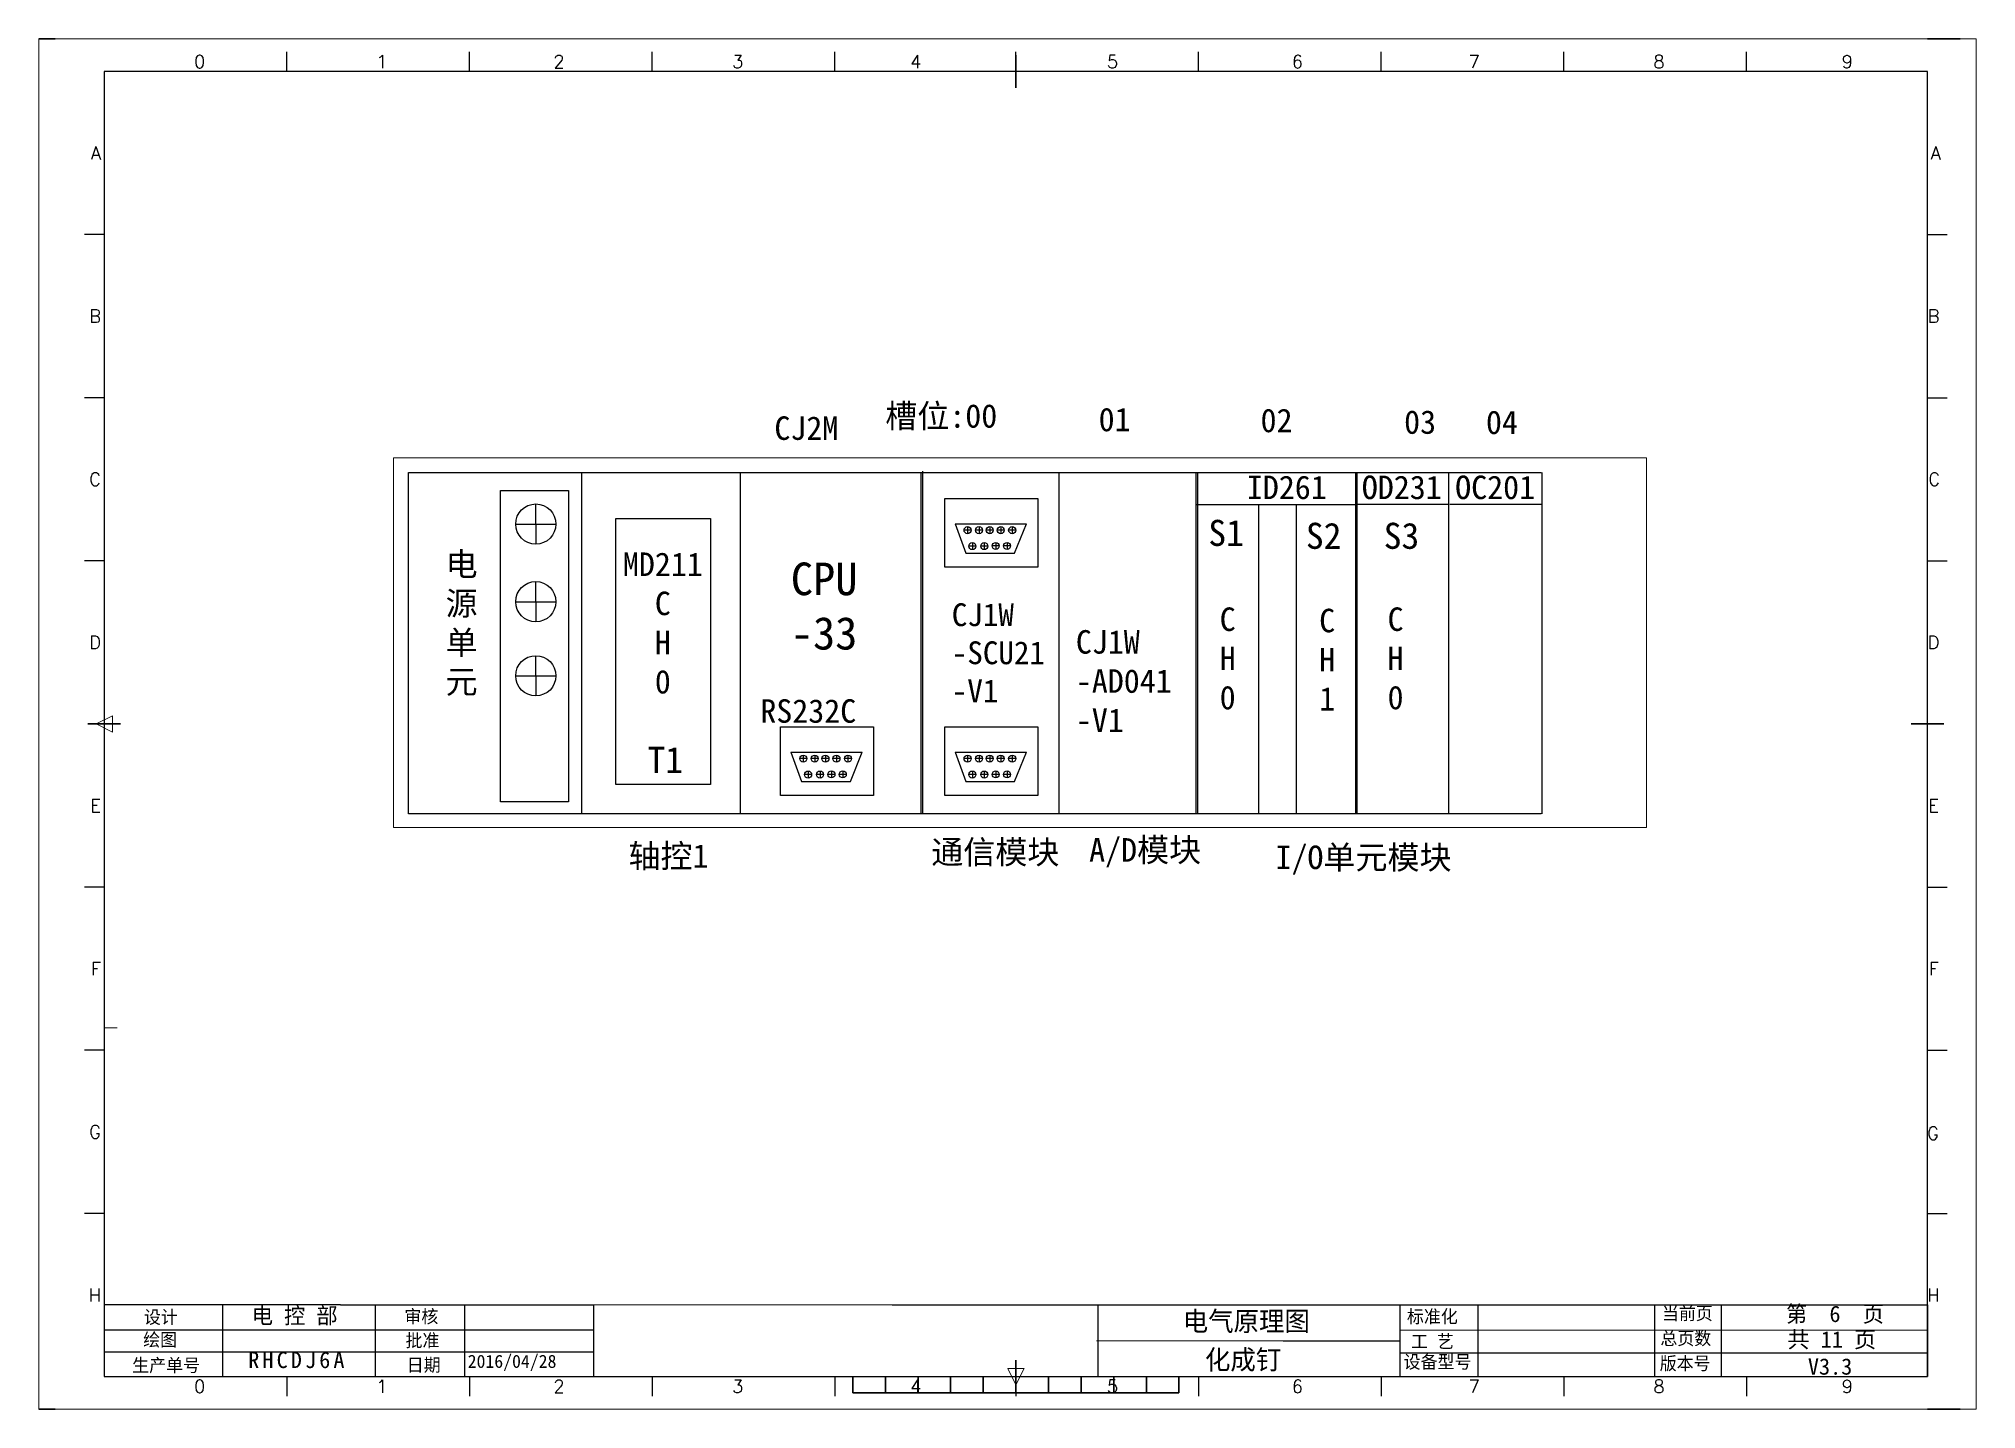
# Model space of a CAD drawing. Extents: x -5838 to -2107, y -921 to 708.
# Drawn here: x -3962 to -3368, y 7 to 427 of the extents above; entities that cross this region are included whole.
import ezdxf
from ezdxf.enums import TextEntityAlignment as Align

# ---------------------------------------------------------------- set-up
doc = ezdxf.new("R2010")
doc.units = 0
doc.header["$MEASUREMENT"] = 0
doc.layers.add('AE_BOR', color=1, linetype='Continuous')
doc.styles.add('WD', font='romans.shx', dxfattribs={"bigfont": 'gbcbig.shx'})

msp = doc.modelspace()

# ---------------------------------------------------------------- texts
at = {"attachment_point": 1}
for s, insert, char_height, width in [('{\\fFangSong|b0|i0|c134|p49;槽位:00}', (-3702.26, 314.6), 7.2, 50.3254), ('{\\fFangSong|b0|i0|c134|p49;CJ2M }', (-3736.25, 310.86), 7.2, 38.5041), ('{\\fFangSong|b0|i0|c134|p49;01}', (-3636.84, 313.51), 7.2, 50.3254), ('{\\fFangSong|b0|i0|c134|p49;02}', (-3587.2, 313.22), 7.2, 50.3254), ('{\\fFangSong|b0|i0|c134|p49;03}', (-3543.19, 312.72), 7.2, 50.3254), ('{\\fFangSong|b0|i0|c134|p49;04}', (-3518.1, 312.65), 7.2, 50.3254), ('{\\fFangSong|b0|i0|c134|p49;ID261 }', (-3591.4, 292.71), 7.2, 38.5041), ('{\\fFangSong|b0|i0|c134|p49;OD231 }', (-3556.15, 292.71), 7.2, 38.5041), ('{\\fFangSong|b0|i0|c134|p49;OC201 }', (-3527.53, 292.71), 7.2, 38.5041), ('{\\H1.1111x;S1\\fFangSong|b0|i0|c134|p49;\\H0.90001x; }', (-3603.2, 279.15), 7.2, 89.1383), ('{\\H1.1111x;S2\\fFangSong|b0|i0|c134|p49;\\H0.90001x; }', (-3573.29, 278.26), 7.2, 89.1383), ('{\\H1.1111x;S3\\fFangSong|b0|i0|c134|p49;\\H0.90001x; }', (-3549.44, 278.26), 7.2, 89.1383), ('{\\fFangSong|b0|i0|c134|p49;电\\P源\\P单\\P元}', (-3837.06, 269.15), 7.2, 38.5041), ('{\\fFangSong|b0|i0|c134|p49;MD211\\P  C\\P  H\\P  0}', (-3782.7, 269.15), 7.2, 38.5041), ('{\\fFangSong|b0|i0|c134|p49;CPU \\P-33}', (-3731.22, 266.07), 10, 38.5041), ('{\\fFangSong|b0|i0|c134|p49;CJ1W\\P-SCU21\\P-V1}', (-3681.87, 253.58), 7, 38.5041), ('{\\fFangSong|b0|i0|c134|p49;C\\PH\\P0 }', (-3599.73, 252.3), 7.2, 38.5041), ('{\\fFangSong|b0|i0|c134|p49;C\\PH\\P1}', (-3569.23, 251.9), 7.2, 38.5041), ('{\\fFangSong|b0|i0|c134|p49;C\\PH\\P0 }', (-3548.26, 252.31), 7.2, 38.5041), ('{\\fFangSong|b0|i0|c134|p49;CJ1W\\P-AD041\\P-V1}', (-3643.83, 245.35), 7.2, 38.5041), ('RS232C', (-3740.56, 224.17), 7.2, 20.0569), ('{\\H1.1111x;T1\\fFangSong|b0|i0|c134|p49;\\H0.90001x; }', (-3775.13, 209.59), 7.2, 89.1383), ('{\\fFangSong|b0|i0|c134|p49;轴控1}', (-3780.99, 179.74), 7.2, 38.5041), ('{\\fFangSong|b0|i0|c134|p49;通信模块}', (-3688.17, 180.93), 7.2, 43.7343), ('{\\fFangSong|b0|i0|c134|p49;A/D模块}', (-3639.76, 181.6), 7.2, 45.6362), ('{\\fFangSong|b0|i0|c134|p49;I/O单元模块}', (-3582.62, 179.32), 7.2, 58.8367), ('第  6  页', (-3426.1, 38.31), 5, 38.1635), ('{\\fSimSun|b0|i0|c134|p2;共 }11 {\\fSimSun|b0|i0|c134|p2;页}', (-3425.69, 30.47), 5, 40.4924), ('{\\fNSimSun|b0|i0|c134|p49;\\T1.28;RHCDJ6A}', (-3897.57, 24.2), 5, 40.4924), ('V3.3', (-3419.4, 22.18), 5, 40.4924)]:
    msp.add_mtext(s, dxfattribs=dict(at, insert=insert, char_height=char_height, width=width))
at = {"color": 0, "ltscale": 2, "attachment_point": 1}
for s, insert, char_height, width in [('设计', (-3929.56, 36.83), 4, 19.345), ('电 控 部', (-3896.46, 37.8), 5, 34.8314), ('审核', (-3849.69, 37.01), 4, 25.5075), ('电气原理图', (-3611.07, 36.58), 6, 43.9128), ('标准化', (-3542.33, 37), 4, 23.3399), ('当前页', (-3464.14, 37.99), 4, 19.345), ('{\\C256;绘图}', (-3929.76, 29.9), 4, 19.345), ('批准', (-3849.35, 29.68), 4, 25.5075), ('工 艺', (-3541.07, 29.38), 4, 19.345), ('总页数', (-3464.62, 30.31), 4, 19.345), ('化成钉', (-3604.25, 24.77), 6, 43.9128), ('生产单号', (-3933.14, 22.07), 4, 25.1534), ('日期', (-3848.97, 22.17), 4, 25.5075), ('2016/04/28', (-3830.28, 23.27), 4, 25.5075), ('设备型号', (-3543.34, 23.12), 4, 31.672), ('版本号', (-3464.82, 22.66), 4, 19.345)]:
    msp.add_mtext(s, dxfattribs=dict(at, insert=insert, char_height=char_height, width=width))

# ---------------------------------------------------------------- blocks, each defined once
blk = doc.blocks.new('gb_a2_a')
for p, q in [((584, 410), (25, 410)), ((25, 410), (25, 10)), ((584, 10), (584, 410)), ((25, 10), (584, 10))]:
    blk.add_line(p, q)
at = {"lineweight": 9, "ltscale": 0.1}
blk.add_line((25, 116.86), (29, 116.86), dxfattribs=at)
at = {"layer": 'AE_BOR', "lineweight": 30}
for p, q in [((10, 420), (4.93, 420)), ((594, 420), (584, 420)), ((4.93, 0), (10, 0)), ((594, 0), (584, 0))]:
    blk.add_line(p, q, dxfattribs=at)
at = {"layer": 'AE_BOR', "color": 1, "lineweight": 15}
for p, q in [((4.93, 420), (598.93, 420)), ((4.93, 0), (4.93, 420)), ((598.93, 420), (598.93, 0)), ((22.5, 210), (27.5, 212.5)), ((27.5, 207.5), (22.5, 210)), ((27.5, 212.5), (27.5, 207.5)), ((304.5, 7.5), (302, 12.5)), ((302, 12.5), (307, 12.5)), ((307, 12.5), (304.5, 7.5)), ((598.93, 0), (4.93, 0))]:
    blk.add_line(p, q, dxfattribs=at)
at = {"layer": 'AE_BOR'}
for p, q in [((81, 410), (81, 416)), ((137, 410), (137, 416)), ((193, 410), (193, 416)), ((249, 410), (249, 416)), ((304.5, 410), (304.5, 416)), ((360.5, 410), (360.5, 416)), ((416.5, 410), (416.5, 416)), ((472.5, 410), (472.5, 416)), ((528.5, 410), (528.5, 416)), ((25, 360), (19, 360)), ((584, 360), (590, 360)), ((25, 310), (19, 310)), ((584, 310), (590, 310)), ((25, 260), (19, 260)), ((584, 260), (590, 260)), ((25, 160), (19, 160)), ((584, 160), (590, 160)), ((25, 110), (19, 110)), ((584, 110), (590, 110)), ((25, 60), (19, 60)), ((584, 60), (590, 60)), ((81, 10), (81, 4)), ((137, 10), (137, 4)), ((193, 10), (193, 4)), ((249, 10), (249, 4)), ((304.5, 10), (304.5, 4)), ((360.5, 10), (360.5, 4)), ((416.5, 10), (416.5, 4)), ((472.5, 10), (472.5, 4)), ((528.5, 10), (528.5, 4))]:
    blk.add_line(p, q, dxfattribs=at)
at = {"layer": 'AE_BOR', "color": 2, "lineweight": 30}
for p, q in [((304.5, 405), (304.5, 415)), ((20, 210), (30, 210)), ((579, 210), (589, 210)), ((304.5, 10), (304.5, 15)), ((304.5, 15), (304.5, 5)), ((254.5, 5), (254.5, 10)), ((264.5, 5), (264.5, 10)), ((274.5, 5), (274.5, 10)), ((284.5, 5), (284.5, 10)), ((294.5, 5), (294.5, 10)), ((304.5, 10), (304.5, 5)), ((314.5, 5), (314.5, 10)), ((324.5, 5), (324.5, 10)), ((334.5, 5), (334.5, 10)), ((344.5, 5), (344.5, 10)), ((354.5, 5), (354.5, 10)), ((254.5, 5), (354.5, 5))]:
    blk.add_line(p, q, dxfattribs=at)
at = {"layer": 'AE_BOR', "style": 'WD'}
for s, p in [('0', (54.27, 411)), ('1', (110.12, 411)), ('2', (164.42, 411)), ('3', (219.22, 411)), ('4', (273.82, 411)), ('5', (334.12, 411)), ('6', (390.81, 411)), ('7', (445.01, 411)), ('8', (501.67, 411)), ('9', (559.4, 411)), ('0', (54.27, 5)), ('1', (110.12, 5)), ('2', (164.42, 5)), ('3', (219.22, 5)), ('4', (273.82, 5)), ('5', (334.12, 5)), ('6', (390.81, 5)), ('7', (445.01, 5)), ('8', (501.67, 5)), ('9', (559.4, 5))]:
    blk.add_text(s, height=4, dxfattribs=at).set_placement(p, align=Align.CENTER)
for s, p in [('A', (24, 385)), ('A', (588.05, 385)), ('B', (24, 335)), ('B', (587.67, 335)), ('C', (24, 285)), ('C', (587.86, 285)), ('D', (24, 235)), ('D', (587.67, 235)), ('E', (24, 185)), ('E', (587.48, 185)), ('F', (24, 135)), ('F', (587.48, 135)), ('F', (587.48, 135)), ('G', (24, 85)), ('G', (587.48, 84.56)), ('H', (24, 35)), ('H', (587.67, 35))]:
    blk.add_text(s, height=4, dxfattribs=at).set_placement(p, align=Align.MIDDLE_RIGHT)

# ---------------------------------------------------------------- linework, layer by layer
for p, q in [((-3795.36, 293.65), (-3795.36, 189.02)), ((-3746.77, 293.65), (-3746.77, 189.02)), ((-3691.38, 293.65), (-3691.38, 189.01)), ((-3690.88, 294.03), (-3690.88, 189.02)), ((-3649.05, 293.65), (-3649.05, 189.01)), ((-3607.04, 293.65), (-3607.04, 189.02)), ((-3606.53, 293.65), (-3606.53, 189.01)), ((-3558.13, 293.65), (-3558.13, 189.02)), ((-3557.85, 293.65), (-3557.85, 189.02)), ((-3557.71, 293.65), (-3557.71, 189.02)), ((-3529.56, 293.65), (-3529.56, 189.02)), ((-3500.94, 293.65), (-3500.94, 189.02)), ((-3809.4, 277.86), (-3809.4, 284.02)), ((-3607.04, 283.88), (-3557.85, 283.88)), ((-3557.83, 283.98), (-3529.62, 283.98)), ((-3529.21, 283.98), (-3501, 283.98)), ((-3815.56, 277.86), (-3803.24, 277.86)), ((-3809.4, 277.86), (-3809.4, 277.86)), ((-3809.4, 277.86), (-3809.4, 277.86)), ((-3809.4, 277.86), (-3809.4, 277.86)), ((-3809.4, 277.86), (-3809.4, 277.86)), ((-3809.4, 277.86), (-3809.4, 277.86)), ((-3809.4, 277.86), (-3809.4, 271.7)), ((-3680.82, 277.94), (-3677.55, 268.98)), ((-3680.82, 277.94), (-3658.97, 277.94)), ((-3675.96, 275.99), (-3678.11, 275.99)), ((-3677.03, 277.06), (-3677.03, 274.91)), ((-3672.44, 275.99), (-3674.59, 275.99)), ((-3673.52, 277.06), (-3673.52, 274.91)), ((-3669.16, 275.99), (-3671.31, 275.99)), ((-3670.24, 277.06), (-3670.24, 274.91)), ((-3665.79, 275.99), (-3667.94, 275.99)), ((-3666.86, 277.06), (-3666.86, 274.91)), ((-3662.27, 275.99), (-3664.42, 275.99)), ((-3663.35, 277.06), (-3663.35, 274.91)), ((-3662.59, 268.98), (-3658.97, 277.94)), ((-3677.55, 268.98), (-3662.59, 268.98)), ((-3674.48, 271.1), (-3676.64, 271.1)), ((-3675.56, 272.18), (-3675.56, 270.02)), ((-3670.83, 271.1), (-3672.98, 271.1)), ((-3671.9, 272.18), (-3671.9, 270.02)), ((-3667.31, 271.15), (-3669.46, 271.15)), ((-3668.39, 272.22), (-3668.39, 270.07)), ((-3663.84, 271.15), (-3665.99, 271.15)), ((-3664.92, 272.22), (-3664.92, 270.07)), ((-3809.4, 254.07), (-3809.4, 260.23)), ((-3815.56, 254.07), (-3803.24, 254.07)), ((-3809.4, 254.07), (-3809.4, 254.07)), ((-3809.4, 254.07), (-3809.4, 254.07)), ((-3809.4, 254.07), (-3809.4, 254.07)), ((-3809.4, 254.07), (-3809.4, 254.07)), ((-3809.4, 254.07), (-3809.4, 254.07)), ((-3809.4, 254.07), (-3809.4, 247.91)), ((-3809.4, 231.36), (-3809.4, 237.52)), ((-3815.56, 231.36), (-3803.24, 231.36)), ((-3809.4, 231.36), (-3809.4, 231.36)), ((-3809.4, 231.36), (-3809.4, 231.36)), ((-3809.4, 231.36), (-3809.4, 231.36)), ((-3809.4, 231.36), (-3809.4, 231.36)), ((-3809.4, 231.36), (-3809.4, 231.36)), ((-3809.4, 231.36), (-3809.4, 225.2)), ((-3731.18, 207.94), (-3727.91, 198.97)), ((-3731.18, 207.94), (-3709.33, 207.94)), ((-3712.95, 198.97), (-3709.33, 207.94)), ((-3680.82, 207.94), (-3677.55, 198.97)), ((-3680.82, 207.94), (-3658.97, 207.94)), ((-3662.59, 198.97), (-3658.97, 207.94)), ((-3726.32, 205.98), (-3728.47, 205.98)), ((-3727.39, 207.06), (-3727.39, 204.91)), ((-3725.92, 202.17), (-3725.92, 200.02)), ((-3722.8, 205.98), (-3724.95, 205.98)), ((-3723.88, 207.06), (-3723.88, 204.91)), ((-3722.26, 202.17), (-3722.26, 200.02)), ((-3719.52, 205.98), (-3721.67, 205.98)), ((-3720.6, 207.06), (-3720.6, 204.91)), ((-3718.75, 202.22), (-3718.75, 200.07)), ((-3716.15, 205.98), (-3718.3, 205.98)), ((-3717.23, 207.06), (-3717.23, 204.91)), ((-3715.28, 202.22), (-3715.28, 200.07)), ((-3712.63, 205.98), (-3714.78, 205.98)), ((-3713.71, 207.06), (-3713.71, 204.91)), ((-3675.96, 205.98), (-3678.11, 205.98)), ((-3677.03, 207.06), (-3677.03, 204.91)), ((-3675.56, 202.17), (-3675.56, 200.02)), ((-3672.44, 205.98), (-3674.59, 205.98)), ((-3673.52, 207.06), (-3673.52, 204.91)), ((-3671.9, 202.17), (-3671.9, 200.02)), ((-3669.16, 205.98), (-3671.31, 205.98)), ((-3670.24, 207.06), (-3670.24, 204.91)), ((-3668.39, 202.22), (-3668.39, 200.07)), ((-3665.79, 205.98), (-3667.94, 205.98)), ((-3666.86, 207.06), (-3666.86, 204.91)), ((-3664.92, 202.22), (-3664.92, 200.07)), ((-3662.27, 205.98), (-3664.42, 205.98)), ((-3663.35, 207.06), (-3663.35, 204.91)), ((-3727.91, 198.97), (-3712.95, 198.97)), ((-3724.84, 201.09), (-3727, 201.09)), ((-3721.19, 201.09), (-3723.34, 201.09)), ((-3717.67, 201.14), (-3719.82, 201.14)), ((-3714.2, 201.14), (-3716.35, 201.14)), ((-3677.55, 198.97), (-3662.59, 198.97)), ((-3674.48, 201.09), (-3676.64, 201.09)), ((-3670.83, 201.09), (-3672.98, 201.09)), ((-3667.31, 201.14), (-3669.46, 201.14)), ((-3663.84, 201.14), (-3665.99, 201.14)), ((-3869.29, 38.58), (-3941.72, 38.58)), ((-3941.72, 38.58), (-3941.72, 16.59)), ((-3905.44, 38.58), (-3905.44, 16.59)), ((-3869.29, 38.58), (-3791.68, 38.58)), ((-3858.68, 38.58), (-3858.68, 16.59)), ((-3831.24, 38.58), (-3831.24, 16.58)), ((-3791.68, 38.58), (-3791.68, 16.59)), ((-3700.18, 38.58), (-3580.28, 38.58)), ((-3637.12, 38.58), (-3637.12, 16.59)), ((-3580.28, 38.58), (-3442.71, 38.58)), ((-3544.49, 38.58), (-3544.49, 16.59)), ((-3442.71, 38.58), (-3382.72, 38.58)), ((-3580.28, 27.58), (-3544.52, 27.58)), ((-3941.72, 16.59), (-3382.72, 16.59))]:
    msp.add_line(p, q)
at = {"lineweight": 9, "ltscale": 0.1}
for p, q in [((-3791.68, 38.58), (-3700.18, 38.58)), ((-3637.49, 27.58), (-3580.28, 27.58))]:
    msp.add_line(p, q, dxfattribs=at)
at = {"color": 0, "ltscale": 2}
for p, q in [((-3520.6, 38.58), (-3520.6, 16.59)), ((-3446.02, 38.58), (-3446.02, 16.59)), ((-3941.72, 30.9), (-3791.68, 30.96)), ((-3544.41, 30.83), (-3382.72, 30.89)), ((-3941.72, 24.2), (-3791.68, 24.2)), ((-3544.52, 23.86), (-3382.72, 23.86))]:
    msp.add_line(p, q, dxfattribs=at)
at = {"color": 0}
for p, q in [((-3466.43, 38.58), (-3466.43, 16.59)), ((-3382.72, 38.58), (-3382.72, 16.59))]:
    msp.add_line(p, q, dxfattribs=at)
at = {"lineweight": 0}
msp.add_lwpolyline([(-3852.98, 298.17), (-3468.93, 298.17), (-3468.93, 184.85), (-3852.98, 184.85)], close=True, dxfattribs=at)
msp.add_lwpolyline([(-3501.2, 189.01), (-3848.46, 189.01), (-3848.46, 293.65), (-3501.2, 293.65), (-3501.2, 293.65)])
for points in [[(-3820.22, 288.13), (-3799.38, 288.13), (-3799.38, 192.7), (-3820.22, 192.7)], [(-3683.99, 285.74), (-3655.49, 285.74), (-3655.49, 264.65), (-3683.99, 264.65)], [(-3784.91, 279.53), (-3755.79, 279.53), (-3755.79, 198.01), (-3784.91, 198.01)], [(-3587.69, 283.88), (-3576.33, 283.88), (-3576.33, 189.02), (-3587.69, 189.02)], [(-3734.35, 215.73), (-3705.85, 215.73), (-3705.85, 194.65), (-3734.35, 194.65)], [(-3683.99, 215.73), (-3655.49, 215.73), (-3655.49, 194.65), (-3683.99, 194.65)]]:
    msp.add_lwpolyline(points, close=True)
for centre, radius in [((-3809.4, 277.86), 6.16), ((-3677.03, 275.99), 1.08), ((-3673.52, 275.99), 1.08), ((-3670.24, 275.99), 1.08), ((-3666.86, 275.99), 1.08), ((-3663.35, 275.99), 1.08), ((-3675.56, 271.1), 1.08), ((-3671.9, 271.1), 1.08), ((-3668.39, 271.15), 1.08), ((-3664.92, 271.15), 1.08), ((-3809.4, 254.07), 6.16), ((-3809.4, 231.36), 6.16), ((-3727.39, 205.98), 1.08), ((-3725.92, 201.09), 1.08), ((-3723.88, 205.98), 1.08), ((-3722.26, 201.09), 1.08), ((-3720.6, 205.98), 1.08), ((-3718.75, 201.14), 1.08), ((-3717.23, 205.98), 1.08), ((-3715.28, 201.14), 1.08), ((-3713.71, 205.98), 1.08), ((-3677.03, 205.98), 1.08), ((-3675.56, 201.09), 1.08), ((-3673.52, 205.98), 1.08), ((-3671.9, 201.09), 1.08), ((-3670.24, 205.98), 1.08), ((-3668.39, 201.14), 1.08), ((-3666.86, 205.98), 1.08), ((-3664.92, 201.14), 1.08), ((-3663.35, 205.98), 1.08)]:
    msp.add_circle(centre, radius)

# ---------------------------------------------------------------- block references
msp.add_blockref('gb_a2_a', (-3966.72, 6.59))

msp.set_redraw_order([(e.dxf.handle, doc.entitydb.next_handle()) for e in msp.query("TEXT MTEXT ATTDEF DIMENSION ARC_DIMENSION")])  # texts and dimensions are drawn at this point

doc.saveas('drawing.dxf')
